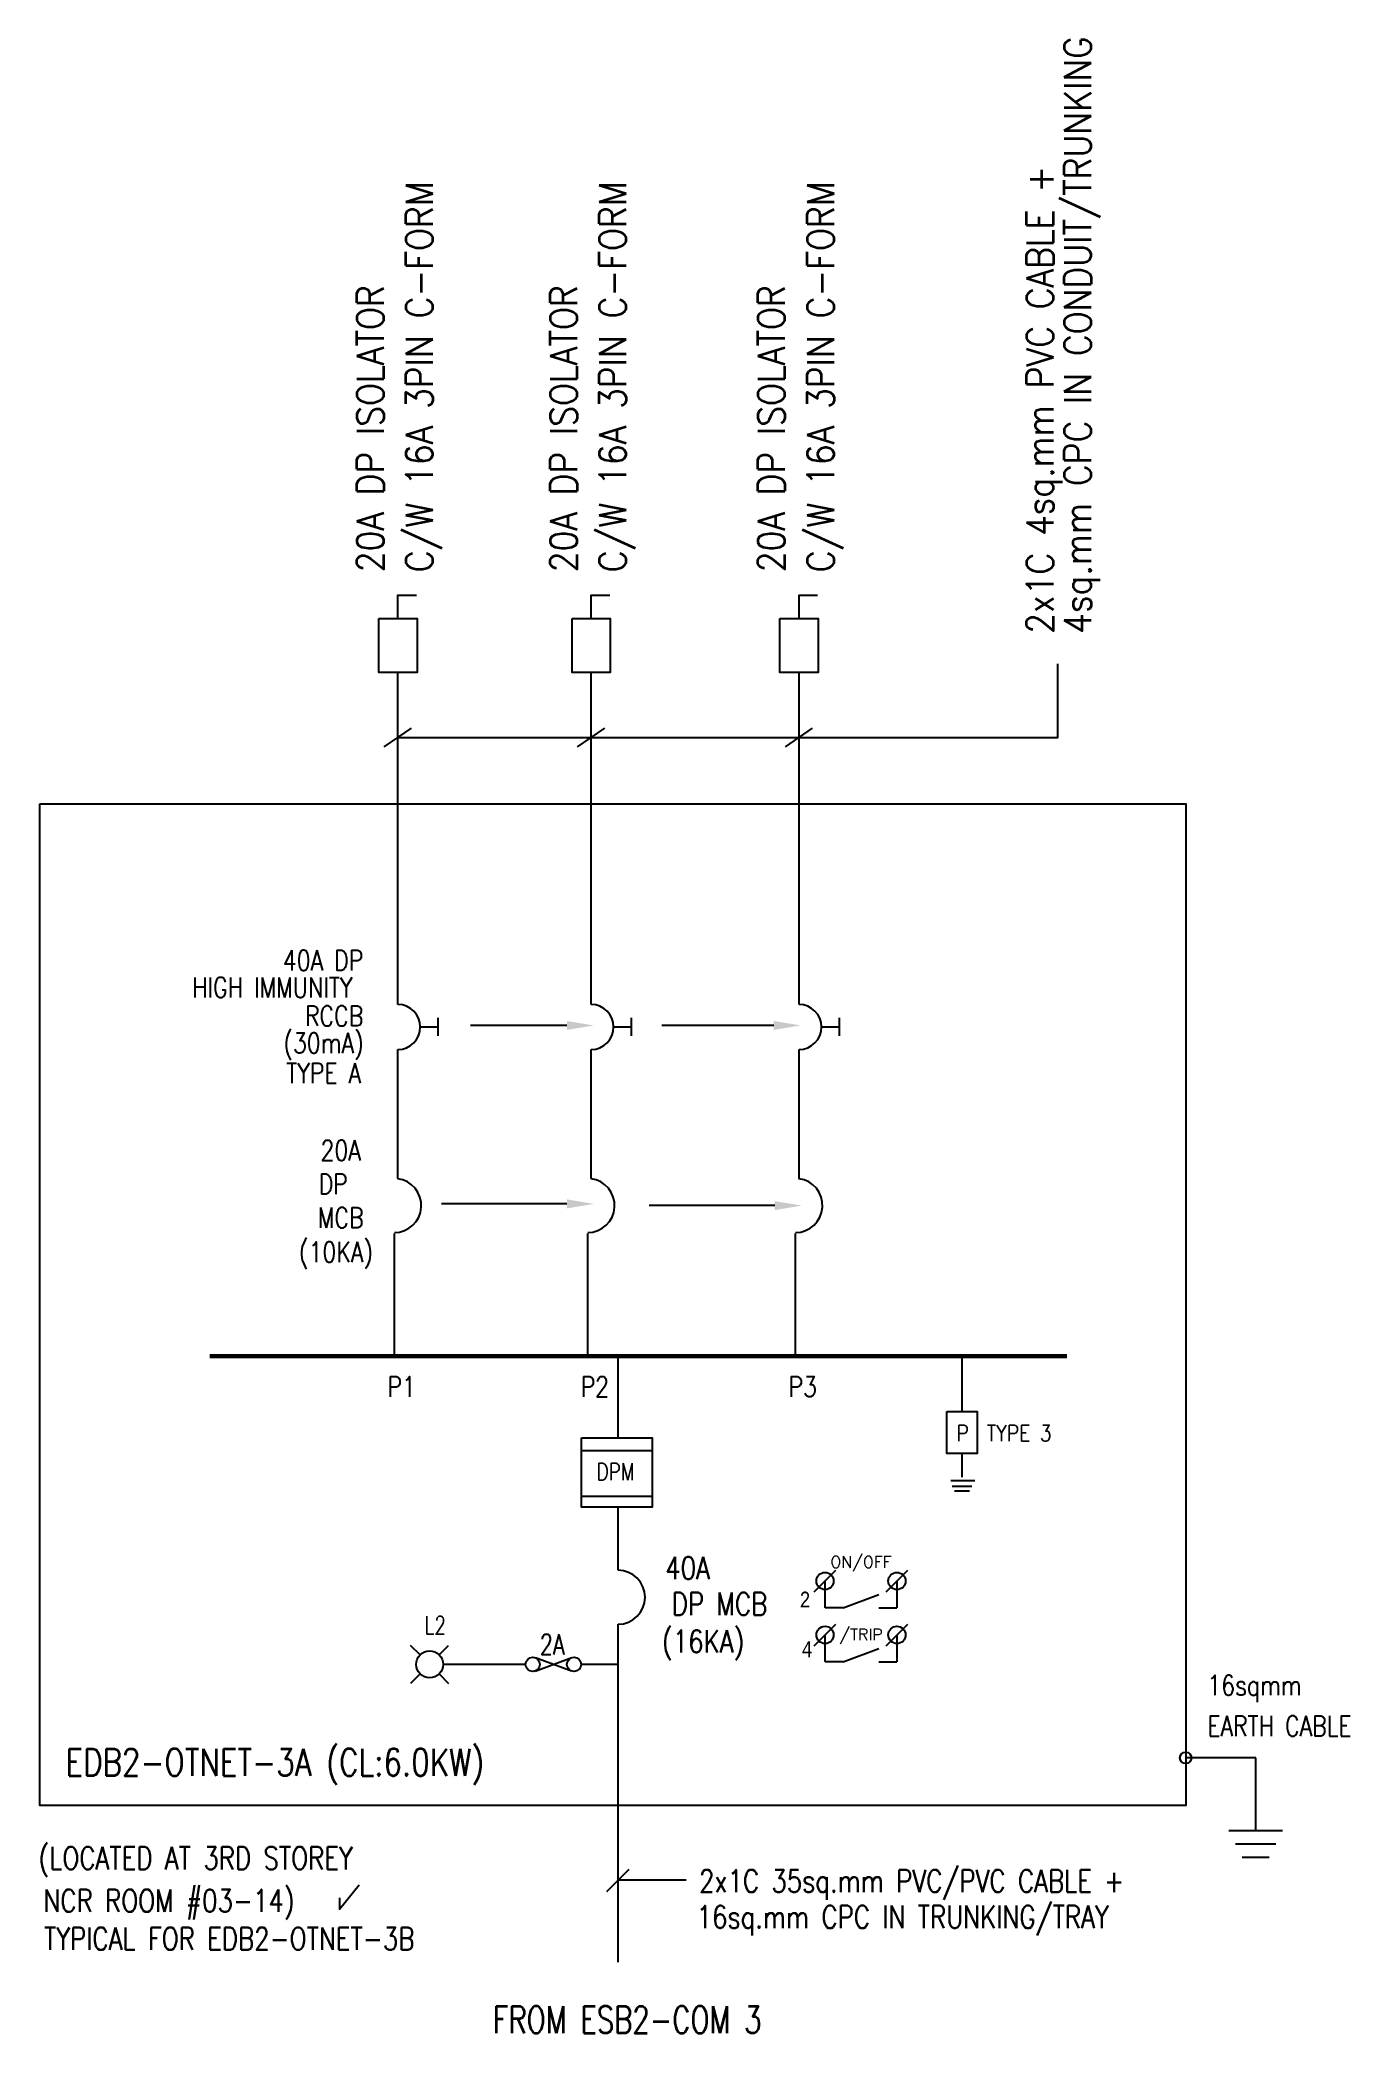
# Model space of a CAD drawing. Header units: millimetres. Extents: x 624049 to 847333, y 256790 to 538574.
# Drawn here: x 745466 to 760045, y 341569 to 363743 of the extents above; entities that cross this region are included whole.
import ezdxf
from ezdxf.enums import TextEntityAlignment as Align

# ---------------------------------------------------------------- set-up
doc = ezdxf.new("R2010")
doc.units = ezdxf.units.MM
doc.header["$LTSCALE"] = 0.01
doc.linetypes.add('{ -E- }', pattern=[0])
doc.layers.add('E-_ELEC----_E-', color=3, linetype='Continuous')
doc.styles.add('100', font='romans.shx', dxfattribs={"width": 0.8, "height": 250})
doc.styles.add('A2', font='SIMPLEX.shx', dxfattribs={"width": 0.95, "height": 190})
doc.styles.add('ATT', font='ROMANS.SHX')
doc.styles.add('MONOTXT', font='MONOTXT.SHX')
doc.styles.add('PwNote', font='Romans.shx', dxfattribs={"width": 0.75, "bigfont": 'Special.shx'})
doc.styles.add('ROMANS', font='romans', dxfattribs={"width": 0.75})

msp = doc.modelspace()

# ---------------------------------------------------------------- texts
at = {"ltscale": 1.5, "style": 'A2', "width": 0.9}
for s, p in [('4sq.mm CPC IN CONDUIT/TRUNKING', (757162, 357136)), ('2x1C 4sq.mm PVC CABLE +', (756743, 357136))]:
    msp.add_text(s, height=300, rotation=90, dxfattribs=at).set_placement(p)
for s, height, rotation, style, width, p in [('C/W 16A 3PIN C-FORM', 300, 90, 'A2', 0.9, (749839, 357821)), ('C/W 16A 3PIN C-FORM', 300, 90, 'A2', 0.9, (751990, 357821)), ('C/W 16A 3PIN C-FORM', 300, 90, 'A2', 0.9, (754303, 357821)), ('20A DP ISOLATOR', 300, 90, 'A2', 0.9, (749292, 357821)), ('20A DP ISOLATOR', 300, 90, 'A2', 0.9, (751443, 357821)), ('20A DP ISOLATOR', 300, 90, 'A2', 0.9, (753756, 357821)), ('40A DP', 225, 360, '100', 0.8, (748169, 353390)), ('HIGH IMMUNITY', 225, 360, '100', 0.8, (747161, 353089)), ('RCCB', 225, 360, '100', 0.8, (748415, 352773)), ('(30mA)', 225, 360, '100', 0.8, (748174, 352471)), ('TYPE A', 225, 360, '100', 0.8, (748206, 352136)), ('20A', 225, 360, '100', 0.8, (748589, 351277)), ('DP', 225, 360, '100', 0.8, (748567, 350902)), ('MCB', 225, 360, '100', 0.8, (748558, 350527)), ('(10KA)', 225, 360, '100', 0.8, (748347, 350147)), ('P1', 225, 360, '100', 0.8, (749332, 348647)), ('P2', 225, 360, '100', 0.8, (751483, 348647)), ('P3', 225, 360, '100', 0.8, (753796, 348647)), ('16sqmm', 225, 360, '100', 0.8, (758456, 345327)), ('EARTH CABLE', 225, 360, '100', 0.8, (758456, 344874)), ('2x1C 35sq.mm PVC/PVC CABLE +', 250, 360, 'PwNote', 0.8, (752800, 343137)), ('16sq.mm CPC IN TRUNKING/TRAY', 250, 360, 'PwNote', 0.8, (752774, 342737))]:
    msp.add_text(s, height=height, rotation=rotation, dxfattribs=dict(style=style, width=width)).set_placement(p)
for s, height, style, width, p in [('P', 180, 'ROMANS', 0.85, (755664, 348154)), ('TYPE 3', 180, 'ROMANS', 0.85, (756002, 348154)), ('DPM', 186.6, '100', 0.8, (751661, 347722)), ('L2', 200, 'ROMANS', 0.75, (749746, 346007)), ('FROM ESB2-COM 3', 300, 'PwNote', 0.75, (750506, 341569))]:
    msp.add_text(s, height=height, dxfattribs=dict(style=style, width=width)).set_placement(p)
at = {"style": 'PwNote', "width": 0.8}
for s, p in [('40A', (752673, 346743)), ('DP MCB', (753029, 346344)), ('(16KA)', (752847, 345910))]:
    msp.add_text(s, height=250, dxfattribs=at).set_placement(p, align=Align.MIDDLE)
at = {"style": 'ATT'}
for s, p in [('ON/OFF', (754602, 346811)), ('/TRIP', (754602, 346003))]:
    msp.add_text(s, height=128, rotation=0, dxfattribs=at).set_placement(p, align=Align.MIDDLE_CENTER)
at = {"style": 'MONOTXT', "width": 0.8}
for s, p in [('2', (754040, 346392)), ('4', (754062, 345839))]:
    msp.add_text(s, height=176, dxfattribs=at).set_placement(p, align=Align.MIDDLE_RIGHT)
at = {"style": 'ROMANS', "width": 0.75}
msp.add_text('2A', height=225, dxfattribs=at).set_placement((751167, 345782), align=Align.CENTER)
at = {"ltscale": 1.5, "style": 'PwNote', "width": 0.8}
for s, height, p in [('EDB2-OTNET-3A (CL:6.0KW)', 300, (745751, 344433)), ('(LOCATED AT 3RD STOREY', 250, (745451, 343391)), ('NCR ROOM #03-14)', 250, (745506, 342917)), ('TYPICAL FOR EDB2-OTNET-3B', 250, (745511, 342495))]:
    msp.add_text(s, height=height, dxfattribs=at).set_placement(p)

# ---------------------------------------------------------------- linework, layer by layer
for p, q in [((749449, 353012), (749449, 356704)), ((751600, 353012), (751600, 356704)), ((753913, 353012), (753913, 356704)), ((749298, 355878), (749600, 356088)), ((751449, 355878), (751751, 356088)), ((753762, 355878), (754064, 356088)), ((749899, 352662), (749899, 352862)), ((752050, 352662), (752050, 352862)), ((754363, 352662), (754363, 352862)), ((749699, 352762), (749899, 352762)), ((751850, 352762), (752050, 352762)), ((754163, 352762), (754363, 352762)), ((749449, 351075), (749449, 352512)), ((751600, 351075), (751600, 352512)), ((753913, 351075), (753913, 352512)), ((755725, 349100), (755725, 348484)), ((751494, 348050), (752278, 348050)), ((755725, 348017), (755725, 347754)), ((755601, 347718), (755868, 347718)), ((751494, 347544), (752278, 347544)), ((755617, 347655), (755837, 347655)), ((755642, 347601), (755810, 347601)), ((754082, 346479), (754322, 346719)), ((754202, 346299), (754202, 346599)), ((754882, 346479), (755122, 346719)), ((755002, 346599), (755002, 346299)), ((754402, 346299), (754802, 346449)), ((754402, 346299), (754202, 346299)), ((754802, 346299), (755002, 346299)), ((754082, 345879), (754322, 346119)), ((754202, 345699), (754202, 345999)), ((754882, 345879), (755122, 346119)), ((755002, 345999), (755002, 345699)), ((754402, 345699), (754802, 345849)), ((754402, 345699), (754202, 345699)), ((754802, 345699), (755002, 345699)), ((758994, 343825), (758994, 344632)), ((758694, 343825), (759294, 343825)), ((758769, 343675), (759219, 343675)), ((758844, 343525), (759144, 343525)), ((751774, 343144), (752024, 343394)), ((752658, 343269), (751899, 343269))]:
    msp.add_line(p, q)
at = {"linetype": '{ -E- }'}
for p, q in [((751330, 352779), (750259, 352779)), ((753631, 352779), (752388, 352779)), ((751330, 350794), (749934, 350794)), ((753642, 350775), (752246, 350775)), ((749411, 349100), (749411, 350463)), ((751562, 349100), (751562, 350463)), ((753875, 349100), (753875, 350463)), ((751899, 348191), (751899, 349100)), ((751899, 346718), (751899, 347420)), ((751899, 342358), (751899, 346118)), ((758994, 344632), (758215, 344632))]:
    msp.add_line(p, q, dxfattribs=at)
at = {"color": 7}
for p, q in [((749696, 345777), (749590, 345883)), ((749908, 345777), (750014, 345883)), ((750977, 345596), (751383, 345746)), ((751381, 345597), (750979, 345745)), ((749696, 345565), (749590, 345459)), ((749908, 345565), (750014, 345459)), ((750871, 345671), (749952, 345671)), ((751899, 345671), (751489, 345671))]:
    msp.add_line(p, q, dxfattribs=at)
for points in [[(749449, 357306), (749449, 357567), (749655, 357567)], [(751600, 357306), (751600, 357567), (751806, 357567)], [(753913, 357306), (753913, 357567), (754119, 357567)]]:
    msp.add_lwpolyline(points, dxfattribs=at)
for points in [[(749236, 357306), (749662, 357306), (749662, 356704), (749236, 356704)], [(751387, 357306), (751813, 357306), (751813, 356704), (751387, 356704)], [(753700, 357306), (754126, 357306), (754126, 356704), (753700, 356704)]]:
    msp.add_lwpolyline(points, close=True, dxfattribs=at)
msp.add_lwpolyline([(749449, 355983), (756792, 355983), (756792, 356802)])
at = {"const_width": 50}
msp.add_lwpolyline([(747355, 349100), (756893, 349100)], dxfattribs=at)
for points in [[(755556, 348484), (755894, 348484), (755894, 348017), (755556, 348017)], [(751494, 348191), (752278, 348191), (752278, 347420), (751494, 347420)]]:
    msp.add_lwpolyline(points, close=True)
for centre, radius in [((754202, 346599), 96), ((755002, 346599), 96), ((754202, 345999), 96), ((755002, 345999), 96), ((758215, 344632), 63.8)]:
    msp.add_circle(centre, radius)
at = {"color": 7}
for centre, radius in [((749802, 345671), 150), ((750950, 345671), 79.2), ((751410, 345671), 79.2)]:
    msp.add_circle(centre, radius, dxfattribs=at)
for centre, radius, start, end in [((749449, 352762), 250, 270, 90), ((751600, 352762), 250, 270, 90), ((753913, 352762), 250, 270, 90), ((749409, 350776), 301, 270.2436, 82.5191), ((751560, 350776), 301, 270.2436, 82.5191), ((753873, 350776), 301, 270.2436, 82.5191), ((751899, 346418), 300, 270, 90)]:
    msp.add_arc(centre, radius, start, end)
for points in [[(751330, 352829), (751630, 352779), (751330, 352729)], [(753631, 352829), (753931, 352779), (753631, 352729)], [(751330, 350844), (751630, 350794), (751330, 350744)], [(753642, 350825), (753942, 350775), (753642, 350725)]]:
    msp.add_solid(points)
at = {"layer": 'E-_ELEC----_E-', "color": 7}
msp.add_lwpolyline([(745466, 355243), (758215, 355243), (758215, 344103), (745466, 344103)], close=True, dxfattribs=at)
at = {"layer": 'E-_ELEC----_E-', "color": 3}
msp.add_lwpolyline([(748798, 343074), (748798, 342948), (749018, 343218)], dxfattribs=at)

msp.set_redraw_order([(e.dxf.handle, doc.entitydb.next_handle()) for e in msp.query("TEXT MTEXT ATTDEF DIMENSION ARC_DIMENSION")])  # texts and dimensions are drawn at this point

doc.saveas('drawing.dxf')
